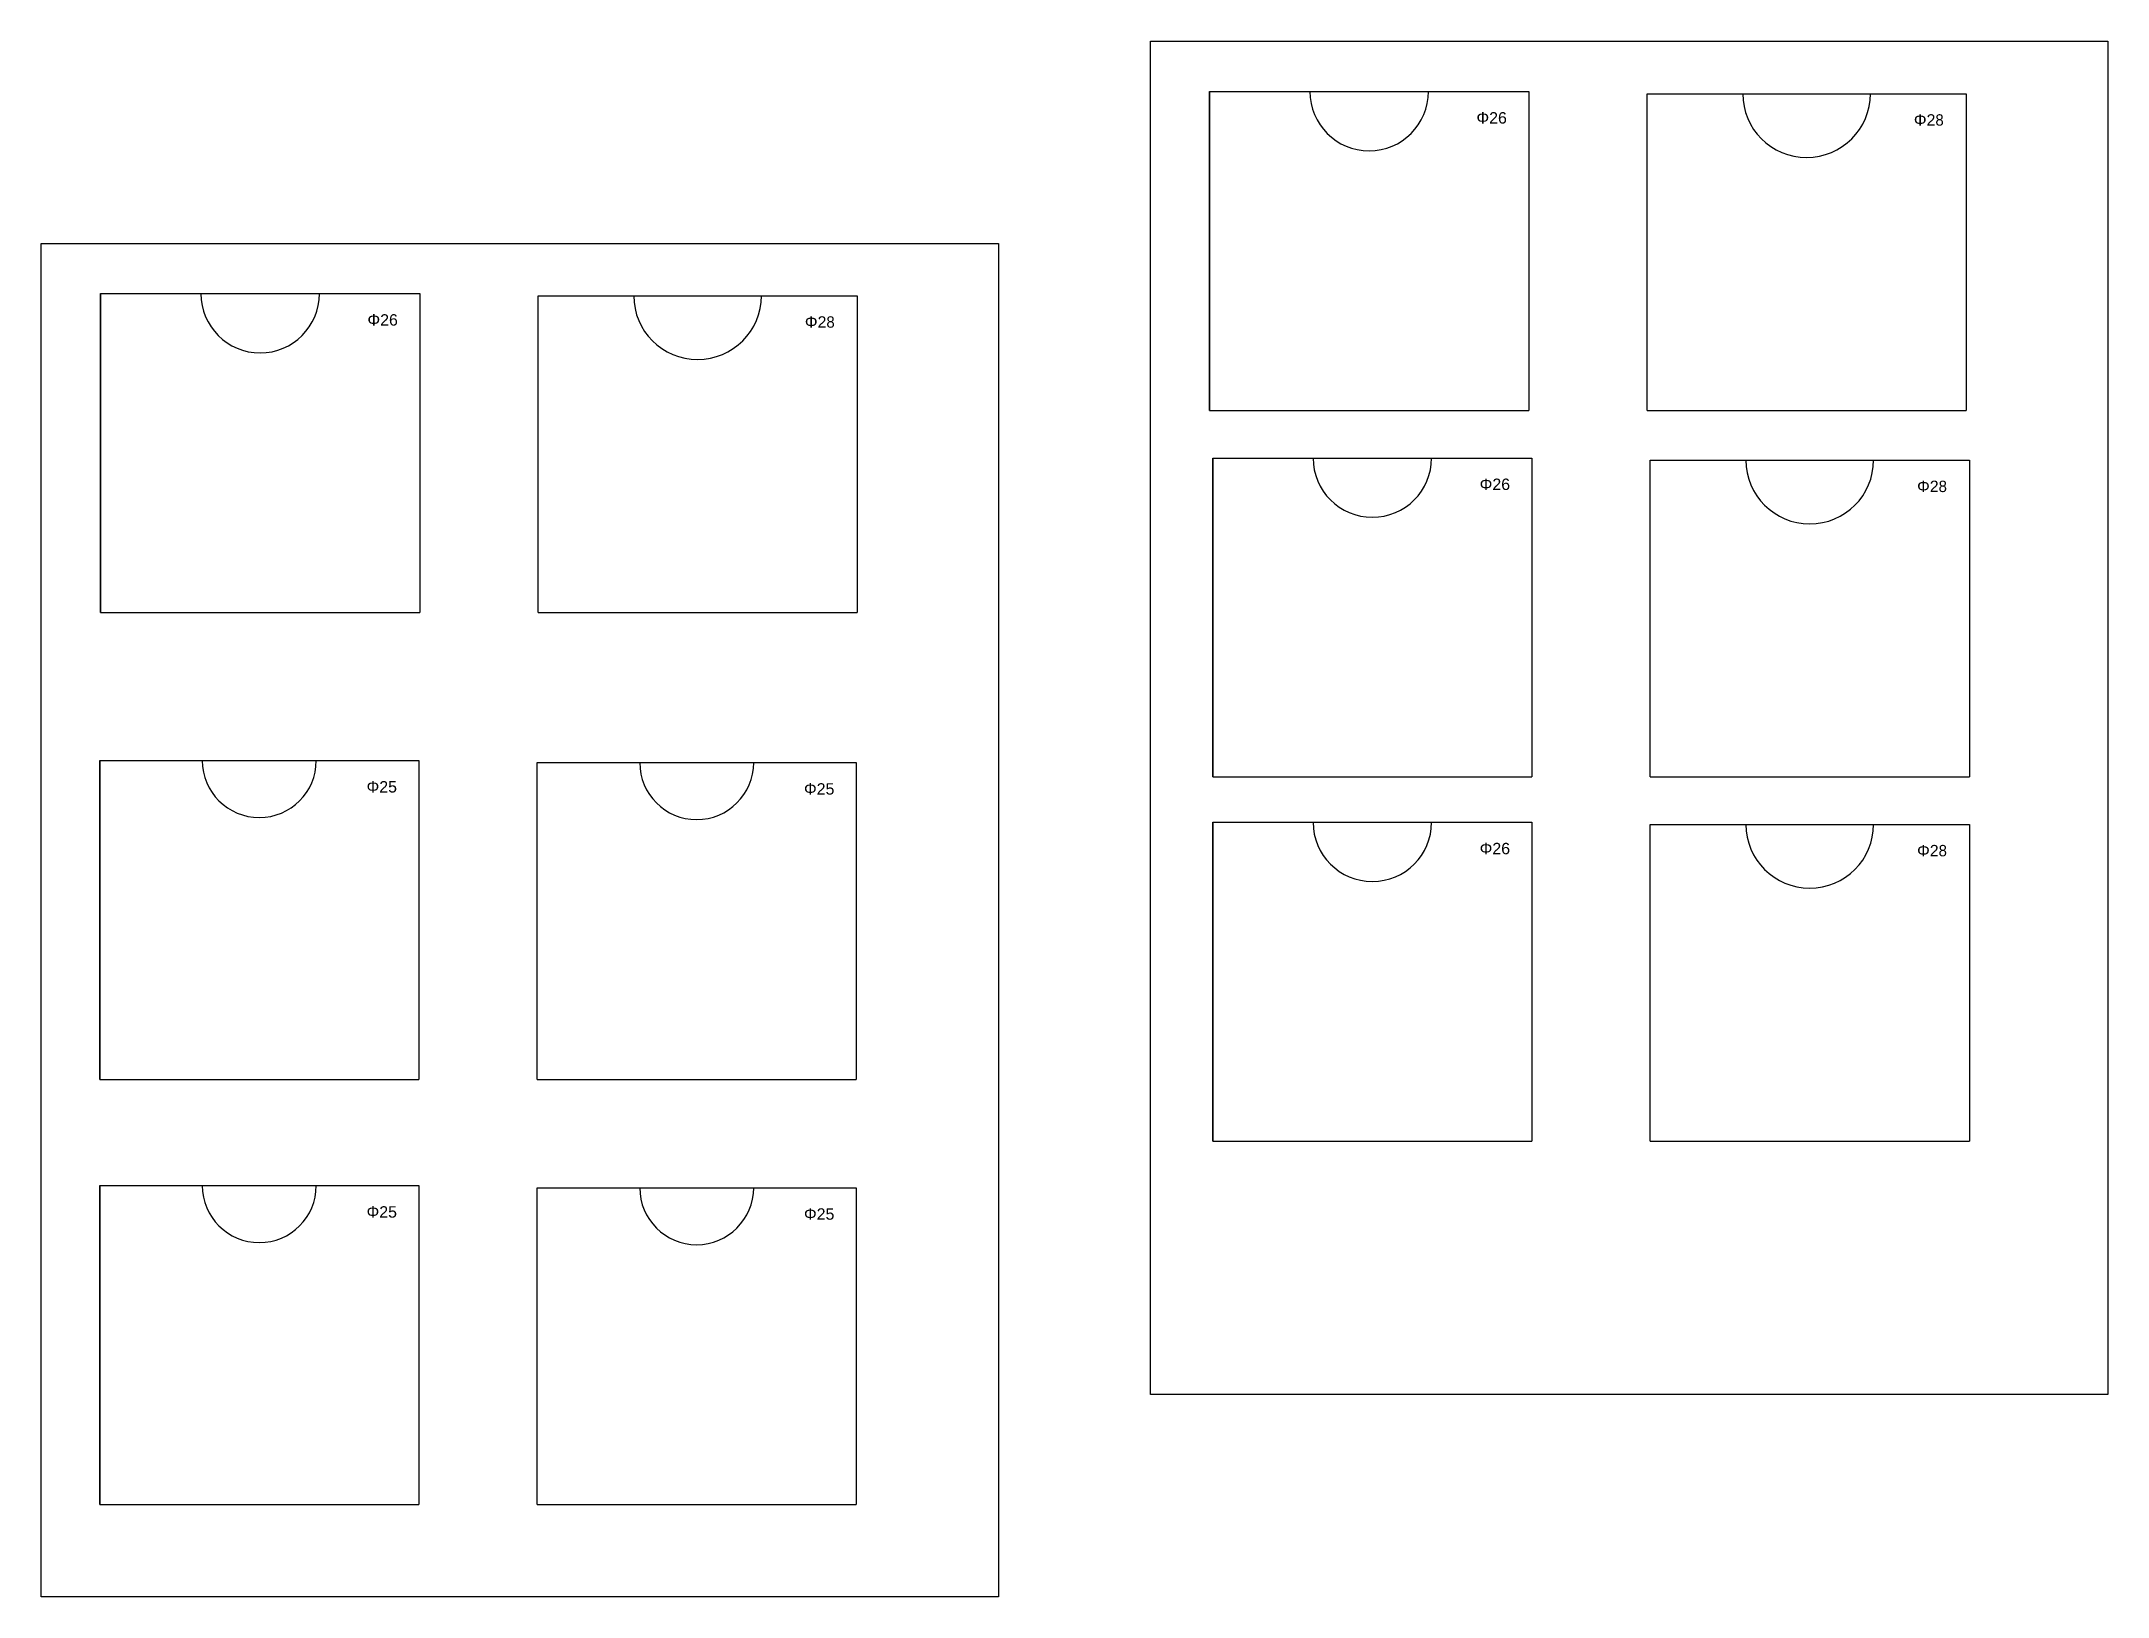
# Model space of a CAD drawing. Header units: millimetres. Extents: x 192 to 1501, y 115 to 495.
# Drawn here: x 1047.4 to 1500.6, y 115.2 to 456.6 of the extents above; entities that cross this region are included whole.
import ezdxf

# ---------------------------------------------------------------- set-up
doc = ezdxf.new("R2010")
doc.units = ezdxf.units.MM
doc.styles.get("Standard").update_dxf_attribs({"font": 'arial.ttf'})

msp = doc.modelspace()

# ---------------------------------------------------------------- texts
at = {"char_height": 2.5, "attachment_point": 1}
for s, insert in [('Φ26', (1362.172, 441.002)), ('Φ2{\\fMS PGothic|b0|i0|c128|p50;8}', (1458.122, 440.545)), ('Φ26', (1118.903, 396.659)), ('Φ2{\\fMS PGothic|b0|i0|c128|p50;8}', (1214.853, 396.202)), ('Φ26', (1362.877, 360.587)), ('Φ2{\\fMS PGothic|b0|i0|c128|p50;8}', (1458.827, 360.13)), ('Φ25', (1118.712, 294.194)), ('Φ25', (1214.662, 293.737)), ('Φ26', (1362.877, 280.646)), ('Φ2{\\fMS PGothic|b0|i0|c128|p50;8}', (1458.827, 280.189)), ('Φ25', (1118.712, 200.901)), ('Φ25', (1214.662, 200.444))]:
    msp.add_mtext_dynamic_manual_height_columns(s, width=37.99384, gutter_width=12.5, heights=[0], dxfattribs=dict(at, insert=insert))

# ---------------------------------------------------------------- linework, layer by layer
for p, q in [((1303.636, 445.518), (1303.636, 375.518)), ((1060.366, 401.176), (1060.366, 331.176)), ((1303.636, 375.518), (1373.636, 375.518)), ((1399.585, 375.518), (1469.585, 375.518)), ((1304.341, 365.104), (1304.341, 295.104)), ((1060.366, 331.176), (1130.366, 331.176)), ((1156.316, 331.176), (1226.316, 331.176)), ((1060.176, 298.71), (1060.176, 228.71)), ((1304.341, 295.104), (1374.341, 295.104)), ((1400.291, 295.104), (1470.291, 295.104)), ((1304.341, 285.162), (1304.341, 215.162)), ((1060.176, 228.71), (1130.176, 228.71)), ((1156.126, 228.71), (1226.126, 228.71)), ((1304.341, 215.162), (1374.341, 215.162)), ((1400.291, 215.162), (1470.291, 215.162)), ((1060.176, 205.417), (1060.176, 135.417)), ((1060.176, 135.417), (1130.176, 135.417)), ((1156.126, 135.417), (1226.126, 135.417))]:
    msp.add_line(p, q)
for points in [[(1290.636, 456.553), (1500.636, 456.553), (1500.636, 159.553), (1290.636, 159.553)], [(1047.366, 412.21), (1257.366, 412.21), (1257.366, 115.21), (1047.366, 115.21)]]:
    msp.add_lwpolyline(points, close=True)
for points in [[(1303.636, 375.518), (1303.636, 445.518), (1373.636, 445.518), (1373.636, 375.518)], [(1399.585, 375.518), (1399.585, 445.061), (1469.585, 445.061), (1469.585, 375.518)], [(1060.366, 331.176), (1060.366, 401.176), (1130.366, 401.176), (1130.366, 331.176)], [(1156.316, 331.176), (1156.316, 400.719), (1226.316, 400.719), (1226.316, 331.176)], [(1304.341, 295.104), (1304.341, 365.104), (1374.341, 365.104), (1374.341, 295.104)], [(1400.291, 295.104), (1400.291, 364.647), (1470.291, 364.647), (1470.291, 295.104)], [(1060.176, 228.71), (1060.176, 298.71), (1130.176, 298.71), (1130.176, 228.71)], [(1156.126, 228.71), (1156.126, 298.253), (1226.126, 298.253), (1226.126, 228.71)], [(1304.341, 215.162), (1304.341, 285.162), (1374.341, 285.162), (1374.341, 215.162)], [(1400.291, 215.162), (1400.291, 284.705), (1470.291, 284.705), (1470.291, 215.162)], [(1060.176, 135.417), (1060.176, 205.417), (1130.176, 205.417), (1130.176, 135.417)], [(1156.126, 135.417), (1156.126, 204.96), (1226.126, 204.96), (1226.126, 135.417)]]:
    msp.add_lwpolyline(points)
for centre, radius in [((1338.636, 445.518), 13), ((1434.585, 445.061), 14), ((1095.366, 401.176), 13), ((1191.316, 400.719), 14), ((1339.341, 365.104), 13), ((1435.291, 364.647), 14), ((1095.176, 298.71), 12.5), ((1191.126, 298.253), 12.5), ((1339.341, 285.162), 13), ((1435.291, 284.705), 14), ((1095.176, 205.417), 12.5), ((1191.126, 204.96), 12.5)]:
    msp.add_arc(centre, radius, 180, 0)

msp.set_redraw_order([(e.dxf.handle, doc.entitydb.next_handle()) for e in msp.query("TEXT MTEXT ATTDEF DIMENSION ARC_DIMENSION")])  # texts and dimensions are drawn at this point

doc.saveas('drawing.dxf')
